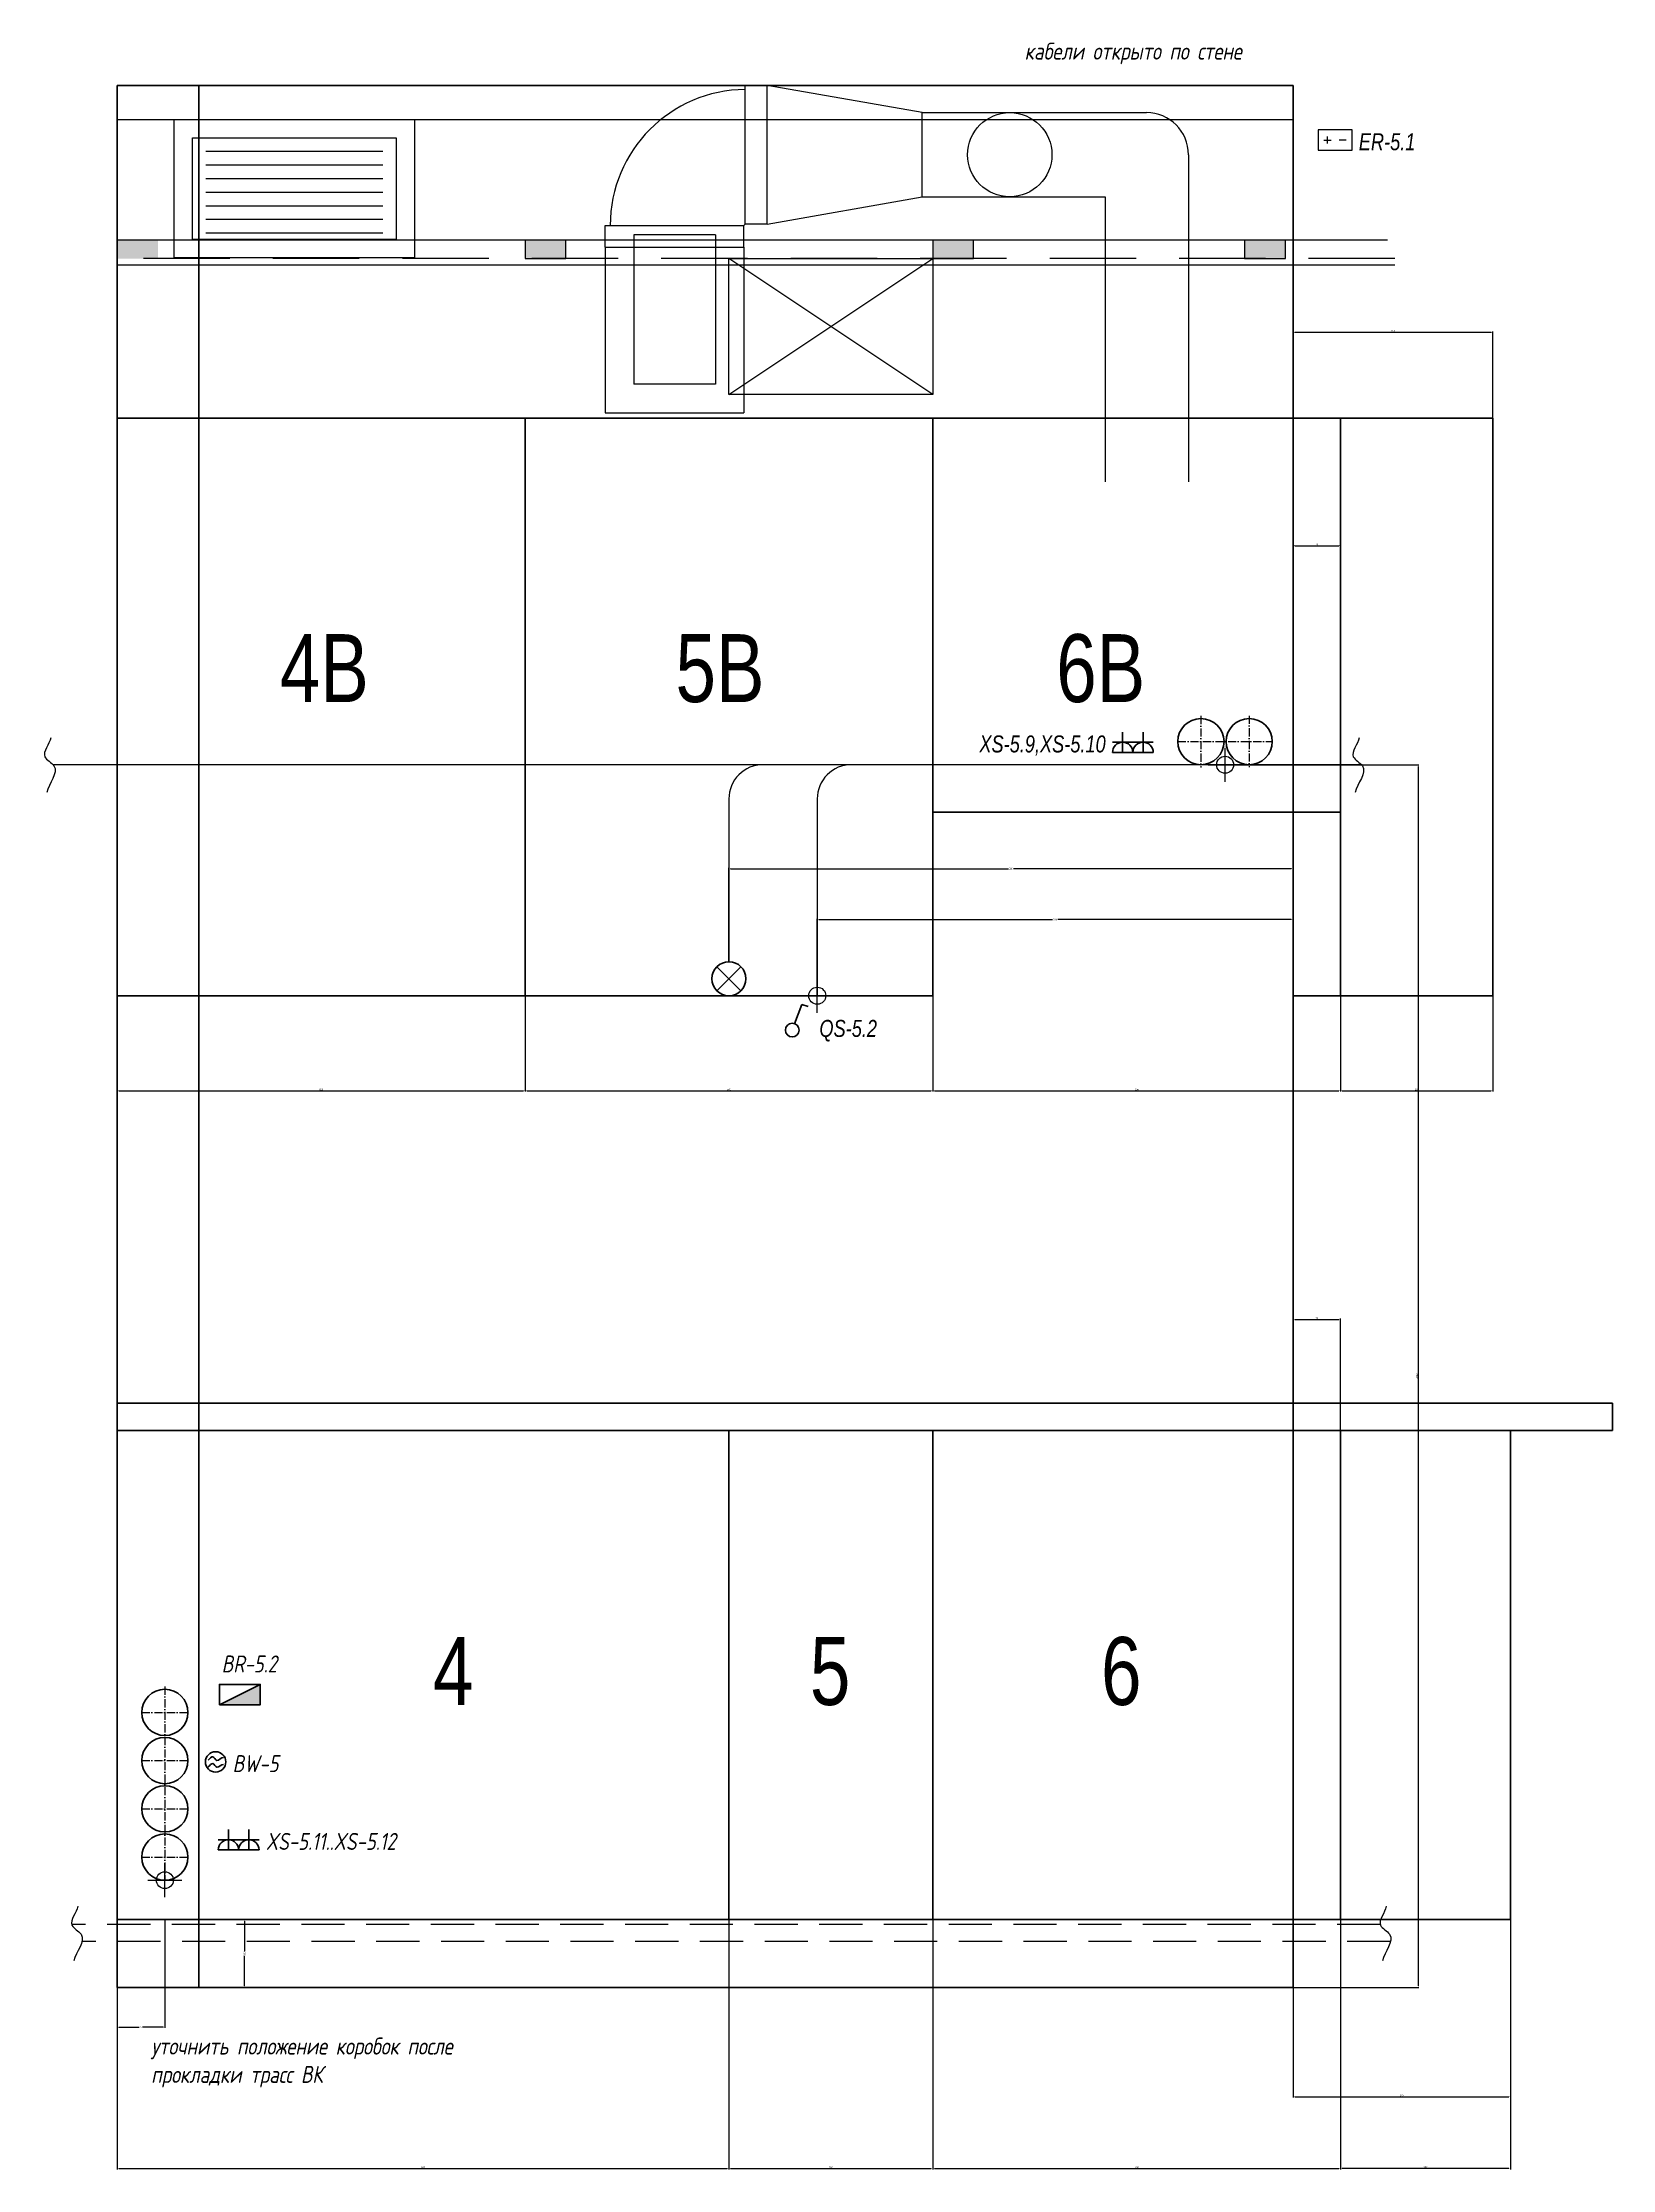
# Model space of a CAD drawing. Header units: millimetres. Extents: x 36689 to 81590, y -49198 to -25401.
# Drawn here: x 50553 to 52863, y -31606 to -28475 of the extents above; entities that cross this region are included whole.
import ezdxf
from ezdxf.enums import TextEntityAlignment as Align

# ---------------------------------------------------------------- set-up
doc = ezdxf.new("R2010")
doc.units = ezdxf.units.MM
doc.header["$PDMODE"] = 34
doc.header["$PDSIZE"] = 25
doc.linetypes.add('ACAD_ISO10W100', pattern=[18.5, 12, -3, 0.5, -3])
doc.linetypes.add('DASHED', pattern=[19.05, 12.7, -6.35])
for name, color, linetype in [('01 Черновое', 7, 'Continuous'), ('02 ОВиК', 7, 'Continuous'), ('02 Розетки', 7, 'Continuous'), ('03 Потолок', 7, 'Continuous'), ('04 Лючки', 7, 'Continuous'), ('04 Освещение', 7, 'Continuous'), ('07 Авт-ка общая', 7, 'Continuous'), ('08 Пож. и техн. сигн.', 7, 'Continuous'), ('11 Привязка размеры', 7, 'Continuous')]:
    doc.layers.add(name, color=color, linetype=linetype)
doc.layers.add('04 Мебель', color=5, linetype='Continuous', true_color=0x0000ff)
doc.styles.add('QCADDimTextStyle', font='txt')
doc.styles.add('textstyle32', font='FreeSerifItalic.ttf', dxfattribs={"width": 0.8})
doc.styles.add('textstyle35', font='FreeSerifItalic.ttf', dxfattribs={"width": 0.8})
doc.styles.add('textstyle37', font='FreeSerifItalic.ttf', dxfattribs={"width": 0.8})
doc.styles.add('textstyle54', font='', dxfattribs={"width": 0.8})
doc.styles.add('textstyle58', font='', dxfattribs={"width": 0.8})
doc.styles.add('textstyle59', font='', dxfattribs={"width": 0.8})
doc.styles.add('textstyle77', font='', dxfattribs={"width": 0.8})
doc.styles.add('textstyle88', font='FreeMono.ttf', dxfattribs={"width": 0.8})
doc.styles.add('textstyle89', font='FreeMono.ttf', dxfattribs={"width": 0.8})
doc.styles.add('textstyle90', font='FreeMono.ttf', dxfattribs={"width": 0.8})
doc.styles.add('textstyle91', font='FreeMono.ttf', dxfattribs={"width": 0.8})
doc.styles.add('textstyle92', font='FreeMono.ttf', dxfattribs={"width": 0.8})
doc.styles.add('textstyle93', font='FreeMono.ttf', dxfattribs={"width": 0.8})
doc.styles.add('textstyle97', font='', dxfattribs={"width": 0.8})
doc.styles.get('textstyle54').set_extended_font_data('ISOCPEUR', italic=True)
doc.styles.get('textstyle58').set_extended_font_data('ISOCPEUR', italic=True)
doc.styles.get('textstyle59').set_extended_font_data('ISOCPEUR', italic=True)
doc.styles.get('textstyle77').set_extended_font_data('ISOCPEUR', italic=True)
doc.styles.get('textstyle97').set_extended_font_data('ISOCPEUR', italic=True)
doc.dimstyles.new('QCADDimStyle', dxfattribs={"dimtxt": 2.5, "dimasz": 2.5, "dimexe": 1.25, "dimexo": 0.625, "dimtad": 1, "dimtoh": 1, "dimdec": 4, "dimzin": 0, "dimdsep": 46, "dimtxsty": 'QCADDimTextStyle', "dimcen": 0.09, "dimadec": 0, "dimazin": 0, "dimtfac": 1, "dimtdec": 4, "dimtofl": 0, "dimtmove": 0, "dimatfit": 3, "dimfxl": 1, "dimtolj": 1, "dimtzin": 0, "dimarcsym": 0})

# ---------------------------------------------------------------- blocks, each defined once
blk = doc.blocks.new('датчик протечки')
at = {"color": 0, "lineweight": -2}
blk.add_circle((0, 0), 1.5, dxfattribs=at)
at = {"color": 0, "lineweight": -2, "start_tangent": (0.745789, 0.666182), "end_tangent": (0.976749, -0.214388)}
for points in [[(-1.08, 0.27), (-0.41, 0.76), (0.2, 0.22), (1.14, 0.64)], [(-1.08, -0.73), (-0.41, -0.24), (0.2, -0.78), (1.14, -0.36)]]:
    blk.add_spline(points, degree=3, dxfattribs=at)
blk = doc.blocks.new('счетчик воды')
at = {"lineweight": -2}
blk.add_hatch(color=0, dxfattribs=at).paths.add_polyline_path([(6, 0), (6, 3), (0, 0)], flags=0)
at = {"color": 0, "lineweight": -2}
blk.add_line((0, 0), (6, 3), dxfattribs=at)
blk.add_lwpolyline([(0, 0), (0, 3), (6, 3), (6, 0)], close=True, dxfattribs=at)
blk = doc.blocks.new('розетка скрытая трехполюсная')
at = {"color": 0, "lineweight": -2}
for p, q in [((-1.5, 1.5), (1.5, 1.5)), ((-1.5, 0), (1.5, 0)), ((0, 0), (0, 3))]:
    blk.add_line(p, q, dxfattribs=at)
blk.add_arc((0, 0), 1.5, 0, 180, dxfattribs=at)
blk = doc.blocks.new('кнопка 1')
at = {"color": 0, "lineweight": -2}
for p, q in [((0.35, 0.94), (1.39, 3.78)), ((1.39, 3.78), (2.34, 3.45))]:
    blk.add_line(p, q, dxfattribs=at)
blk.add_circle((0, 0), 1, dxfattribs=at)
blk = doc.blocks.new('ИП')
at = {"color": 0}
for p, q in [((0.86, 1.5), (1.91, 1.5)), ((1.38, 0.97), (1.38, 2.03)), ((4.14, 1.5), (3.09, 1.5))]:
    blk.add_line(p, q, dxfattribs=at)
blk.add_lwpolyline([(0, 0), (5, 0), (5, 3), (0, 3)], close=True, dxfattribs=at)
blk = doc.blocks.new('*D45')
at = {"layer": '11 Привязка размеры', "color": 0, "lineweight": -2}
for p, q in [((50733.7, -31238.4), (50851.4, -31238.4)), ((50850.2, -31240.9), (50850.2, -31284.8)), ((50850.2, -31335.9), (50850.2, -31292)), ((50733.7, -31338.4), (50851.4, -31338.4))]:
    blk.add_line(p, q, dxfattribs=at)
at = {"layer": '11 Привязка размеры', "color": 0}
for points in [[(50850.6, -31240.9), (50849.8, -31240.9), (50850.2, -31238.4)], [(50849.8, -31335.9), (50850.6, -31335.9), (50850.2, -31338.4)]]:
    blk.add_solid(points, dxfattribs=at)
at = {"layer": 'Defpoints', "color": 0}
for p in [(50733.1, -31238.4), (50733.1, -31338.4), (50850.2, -31338.4)]:
    blk.add_point(p, dxfattribs=at)
at = {"layer": '11 Привязка размеры', "color": 0, "insert": (50850.2, -31288.4), "char_height": 2.5, "attachment_point": 5, "rotation": 90, "style": 'QCADDimTextStyle'}
blk.add_mtext('100', dxfattribs=at)
blk = doc.blocks.new('*D46')
at = {"layer": '11 Привязка размеры', "color": 0, "lineweight": -2}
for p, q in [((50663.1, -31239), (50663.1, -31397.9)), ((50733.1, -31239), (50733.1, -31397.9)), ((50665.6, -31396.6), (50695.5, -31396.6)), ((50730.6, -31396.6), (50700.8, -31396.6))]:
    blk.add_line(p, q, dxfattribs=at)
at = {"layer": '11 Привязка размеры', "color": 0}
for points in [[(50665.6, -31396.2), (50665.6, -31397), (50663.1, -31396.6)], [(50730.6, -31397), (50730.6, -31396.2), (50733.1, -31396.6)]]:
    blk.add_solid(points, dxfattribs=at)
at = {"layer": 'Defpoints', "color": 0}
for p in [(50663.1, -31238.4), (50733.1, -31238.4), (50663.1, -31396.6)]:
    blk.add_point(p, dxfattribs=at)
at = {"layer": '11 Привязка размеры', "color": 0, "insert": (50698.1, -31396.6), "char_height": 2.5, "attachment_point": 5, "style": 'QCADDimTextStyle'}
blk.add_mtext('70', dxfattribs=at)
blk = doc.blocks.new('*D48')
at = {"layer": '11 Привязка размеры', "color": 0, "lineweight": -2}
for p, q in [((52293.7, -29538.4), (52578.3, -29538.4)), ((52577.1, -29540.9), (52577.1, -31335.9)), ((52293.7, -31338.4), (52578.3, -31338.4))]:
    blk.add_line(p, q, dxfattribs=at)
at = {"layer": '11 Привязка размеры', "color": 0}
for points in [[(52577.5, -29540.9), (52576.7, -29540.9), (52577.1, -29538.4)], [(52576.7, -31335.9), (52577.5, -31335.9), (52577.1, -31338.4)]]:
    blk.add_solid(points, dxfattribs=at)
at = {"layer": 'Defpoints', "color": 0}
for p in [(52293.1, -29538.4), (52293.1, -31338.4), (52577.1, -31338.4)]:
    blk.add_point(p, dxfattribs=at)
at = {"layer": '11 Привязка размеры', "color": 0, "insert": (52575.2, -30438.4), "char_height": 2.5, "attachment_point": 5, "rotation": 90, "style": 'QCADDimTextStyle'}
blk.add_mtext('1800', dxfattribs=at)
blk = doc.blocks.new('*D49')
at = {"layer": '11 Привязка размеры', "color": 0, "lineweight": -2}
for p, q in [((51693.1, -29877.8), (51693.1, -29765.1)), ((51695.6, -29766.4), (52039.3, -29766.4)), ((52390.6, -29766.4), (52047, -29766.4)), ((52393.1, -29877.8), (52393.1, -29765.1))]:
    blk.add_line(p, q, dxfattribs=at)
at = {"layer": '11 Привязка размеры', "color": 0}
for points in [[(51695.6, -29765.9), (51695.6, -29766.8), (51693.1, -29766.4)], [(52390.6, -29766.8), (52390.6, -29765.9), (52393.1, -29766.4)]]:
    blk.add_solid(points, dxfattribs=at)
at = {"layer": 'Defpoints', "color": 0}
for p in [(52393.1, -29766.4), (51693.1, -29878.4), (52393.1, -29878.4)]:
    blk.add_point(p, dxfattribs=at)
at = {"layer": '11 Привязка размеры', "color": 0, "insert": (52043.1, -29766.4), "char_height": 2.5, "attachment_point": 5, "style": 'QCADDimTextStyle'}
blk.add_mtext('700', dxfattribs=at)
blk = doc.blocks.new('*D85')
at = {"layer": '11 Привязка размеры', "color": 0, "lineweight": -2}
for p, q in [((50663.1, -31239), (50663.1, -31606.3)), ((51563.1, -31239), (51563.1, -31606.3)), ((50665.6, -31605), (51560.6, -31605))]:
    blk.add_line(p, q, dxfattribs=at)
at = {"layer": '11 Привязка размеры', "color": 0}
for points in [[(50665.6, -31604.6), (50665.6, -31605.4), (50663.1, -31605)], [(51560.6, -31605.4), (51560.6, -31604.6), (51563.1, -31605)]]:
    blk.add_solid(points, dxfattribs=at)
at = {"layer": 'Defpoints', "color": 0}
for p in [(50663.1, -31238.4), (51563.1, -31238.4), (51563.1, -31605)]:
    blk.add_point(p, dxfattribs=at)
at = {"layer": '11 Привязка размеры', "color": 0, "insert": (51113.1, -31603.1), "char_height": 2.5, "attachment_point": 5, "style": 'QCADDimTextStyle'}
blk.add_mtext('900', dxfattribs=at)
blk = doc.blocks.new('*D86')
at = {"layer": '11 Привязка размеры', "color": 0, "lineweight": -2}
for p, q in [((51563.1, -31239), (51563.1, -31606.3)), ((51863.1, -31239), (51863.1, -31606.3)), ((51565.6, -31605), (51860.6, -31605))]:
    blk.add_line(p, q, dxfattribs=at)
at = {"layer": '11 Привязка размеры', "color": 0}
for points in [[(51565.6, -31604.6), (51565.6, -31605.4), (51563.1, -31605)], [(51860.6, -31605.4), (51860.6, -31604.6), (51863.1, -31605)]]:
    blk.add_solid(points, dxfattribs=at)
at = {"layer": 'Defpoints', "color": 0}
for p in [(51563.1, -31238.4), (51863.1, -31238.4), (51863.1, -31605)]:
    blk.add_point(p, dxfattribs=at)
at = {"layer": '11 Привязка размеры', "color": 0, "insert": (51713.1, -31603.1), "char_height": 2.5, "attachment_point": 5, "style": 'QCADDimTextStyle'}
blk.add_mtext('300', dxfattribs=at)
blk = doc.blocks.new('*D87')
at = {"layer": '11 Привязка размеры', "color": 0, "lineweight": -2}
for p, q in [((51863.1, -31239), (51863.1, -31606.3)), ((52463.1, -31239), (52463.1, -31606.3)), ((51865.6, -31605), (52460.6, -31605))]:
    blk.add_line(p, q, dxfattribs=at)
at = {"layer": '11 Привязка размеры', "color": 0}
for points in [[(51865.6, -31604.6), (51865.6, -31605.4), (51863.1, -31605)], [(52460.6, -31605.4), (52460.6, -31604.6), (52463.1, -31605)]]:
    blk.add_solid(points, dxfattribs=at)
at = {"layer": 'Defpoints', "color": 0}
for p in [(51863.1, -31238.4), (52463.1, -31238.4), (52463.1, -31605)]:
    blk.add_point(p, dxfattribs=at)
at = {"layer": '11 Привязка размеры', "color": 0, "insert": (52163.1, -31603.1), "char_height": 2.5, "attachment_point": 5, "style": 'QCADDimTextStyle'}
blk.add_mtext('600', dxfattribs=at)
blk = doc.blocks.new('*D88')
at = {"layer": '11 Привязка размеры', "color": 0, "lineweight": -2}
for p, q in [((52463.1, -31239), (52463.1, -31606.3)), ((52713.1, -31239), (52713.1, -31606.3)), ((52710.6, -31605), (52465.6, -31605))]:
    blk.add_line(p, q, dxfattribs=at)
at = {"layer": '11 Привязка размеры', "color": 0}
for points in [[(52465.6, -31604.6), (52465.6, -31605.4), (52463.1, -31605)], [(52710.6, -31605.4), (52710.6, -31604.6), (52713.1, -31605)]]:
    blk.add_solid(points, dxfattribs=at)
at = {"layer": 'Defpoints', "color": 0}
for p in [(52463.1, -31238.4), (52713.1, -31238.4), (52463.1, -31605)]:
    blk.add_point(p, dxfattribs=at)
at = {"layer": '11 Привязка размеры', "color": 0, "insert": (52588.1, -31603.1), "char_height": 2.5, "attachment_point": 5, "style": 'QCADDimTextStyle'}
blk.add_mtext('250', dxfattribs=at)
blk = doc.blocks.new('*D92')
at = {"layer": '11 Привязка размеры', "color": 0, "lineweight": -2}
for p, q in [((50663.1, -29879), (50663.1, -30019.5)), ((51263.1, -29879), (51263.1, -30019.5)), ((50665.6, -30018.3), (51260.6, -30018.3))]:
    blk.add_line(p, q, dxfattribs=at)
at = {"layer": '11 Привязка размеры', "color": 0}
for points in [[(50665.6, -30017.9), (50665.6, -30018.7), (50663.1, -30018.3)], [(51260.6, -30018.7), (51260.6, -30017.9), (51263.1, -30018.3)]]:
    blk.add_solid(points, dxfattribs=at)
at = {"layer": 'Defpoints', "color": 0}
for p in [(50663.1, -29878.4), (51263.1, -29878.4), (51263.1, -30018.3)]:
    blk.add_point(p, dxfattribs=at)
at = {"layer": '11 Привязка размеры', "color": 0, "insert": (50963.1, -30016.4), "char_height": 2.5, "attachment_point": 5, "style": 'QCADDimTextStyle'}
blk.add_mtext('600', dxfattribs=at)
blk = doc.blocks.new('*D93')
at = {"layer": '11 Привязка размеры', "color": 0, "lineweight": -2}
for p, q in [((51263.1, -29879), (51263.1, -30019.5)), ((51863.1, -29879), (51863.1, -30019.5)), ((51265.6, -30018.3), (51860.6, -30018.3))]:
    blk.add_line(p, q, dxfattribs=at)
at = {"layer": '11 Привязка размеры', "color": 0}
for points in [[(51265.6, -30017.9), (51265.6, -30018.7), (51263.1, -30018.3)], [(51860.6, -30018.7), (51860.6, -30017.9), (51863.1, -30018.3)]]:
    blk.add_solid(points, dxfattribs=at)
at = {"layer": 'Defpoints', "color": 0}
for p in [(51263.1, -29878.4), (51863.1, -29878.4), (51863.1, -30018.3)]:
    blk.add_point(p, dxfattribs=at)
at = {"layer": '11 Привязка размеры', "color": 0, "insert": (51563.1, -30016.4), "char_height": 2.5, "attachment_point": 5, "style": 'QCADDimTextStyle'}
blk.add_mtext('600', dxfattribs=at)
blk = doc.blocks.new('*D94')
at = {"layer": '11 Привязка размеры', "color": 0, "lineweight": -2}
for p, q in [((51863.1, -29879), (51863.1, -30019.5)), ((52463.1, -29879), (52463.1, -30019.5)), ((51865.6, -30018.3), (52460.6, -30018.3))]:
    blk.add_line(p, q, dxfattribs=at)
at = {"layer": '11 Привязка размеры', "color": 0}
for points in [[(51865.6, -30017.9), (51865.6, -30018.7), (51863.1, -30018.3)], [(52460.6, -30018.7), (52460.6, -30017.9), (52463.1, -30018.3)]]:
    blk.add_solid(points, dxfattribs=at)
at = {"layer": 'Defpoints', "color": 0}
for p in [(51863.1, -29878.4), (52463.1, -29878.4), (52463.1, -30018.3)]:
    blk.add_point(p, dxfattribs=at)
at = {"layer": '11 Привязка размеры', "color": 0, "insert": (52163.1, -30016.4), "char_height": 2.5, "attachment_point": 5, "style": 'QCADDimTextStyle'}
blk.add_mtext('600', dxfattribs=at)
blk = doc.blocks.new('*D95')
at = {"layer": '11 Привязка размеры', "color": 0, "lineweight": -2}
for p, q in [((52463.1, -29879), (52463.1, -30019.5)), ((52687.1, -29879), (52687.1, -30019.5)), ((52465.6, -30018.3), (52684.6, -30018.3))]:
    blk.add_line(p, q, dxfattribs=at)
at = {"layer": '11 Привязка размеры', "color": 0}
for points in [[(52465.6, -30017.9), (52465.6, -30018.7), (52463.1, -30018.3)], [(52684.6, -30018.7), (52684.6, -30017.9), (52687.1, -30018.3)]]:
    blk.add_solid(points, dxfattribs=at)
at = {"layer": 'Defpoints', "color": 0}
for p in [(52463.1, -29878.4), (52687.1, -29878.4), (52687.1, -30018.3)]:
    blk.add_point(p, dxfattribs=at)
at = {"layer": '11 Привязка размеры', "color": 0, "insert": (52575.1, -30016.4), "char_height": 2.5, "attachment_point": 5, "style": 'QCADDimTextStyle'}
blk.add_mtext('224', dxfattribs=at)
blk = doc.blocks.new('*D98')
at = {"layer": '11 Привязка размеры', "color": 0, "lineweight": -2}
for p, q in [((52393.1, -31239), (52393.1, -31500.5)), ((52713.1, -31239), (52713.1, -31500.5)), ((52395.6, -31499.2), (52710.6, -31499.2))]:
    blk.add_line(p, q, dxfattribs=at)
at = {"layer": '11 Привязка размеры', "color": 0}
for points in [[(52395.6, -31498.8), (52395.6, -31499.7), (52393.1, -31499.2)], [(52710.6, -31499.7), (52710.6, -31498.8), (52713.1, -31499.2)]]:
    blk.add_solid(points, dxfattribs=at)
at = {"layer": 'Defpoints', "color": 0}
for p in [(52393.1, -31238.4), (52713.1, -31238.4), (52713.1, -31499.2)]:
    blk.add_point(p, dxfattribs=at)
at = {"layer": '11 Привязка размеры', "color": 0, "insert": (52553.1, -31497.4), "char_height": 2.5, "attachment_point": 5, "style": 'QCADDimTextStyle'}
blk.add_mtext('320', dxfattribs=at)
blk = doc.blocks.new('*D101')
at = {"layer": '11 Привязка размеры', "color": 0, "lineweight": -2}
for p, q in [((52393.1, -29027.8), (52393.1, -28900.5)), ((52395.6, -28901.8), (52684.6, -28901.8)), ((52687.1, -29027.8), (52687.1, -28900.5))]:
    blk.add_line(p, q, dxfattribs=at)
at = {"layer": '11 Привязка размеры', "color": 0}
for points in [[(52395.6, -28901.4), (52395.6, -28902.2), (52393.1, -28901.8)], [(52684.6, -28902.2), (52684.6, -28901.4), (52687.1, -28901.8)]]:
    blk.add_solid(points, dxfattribs=at)
at = {"layer": 'Defpoints', "color": 0}
for p in [(52687.1, -28901.8), (52393.1, -29028.4), (52687.1, -29028.4)]:
    blk.add_point(p, dxfattribs=at)
at = {"layer": '11 Привязка размеры', "color": 0, "insert": (52540.1, -28899.9), "char_height": 2.5, "attachment_point": 5, "style": 'QCADDimTextStyle'}
blk.add_mtext('294', dxfattribs=at)
blk = doc.blocks.new('*D106')
at = {"layer": '11 Привязка размеры', "color": 0, "lineweight": -2}
for p, q in [((52393.1, -29029), (52393.1, -29217.1)), ((52463.1, -29029), (52463.1, -29217.1)), ((52395.6, -29215.9), (52460.6, -29215.9))]:
    blk.add_line(p, q, dxfattribs=at)
at = {"layer": '11 Привязка размеры', "color": 0}
for points in [[(52395.6, -29215.4), (52395.6, -29216.3), (52393.1, -29215.9)], [(52460.6, -29216.3), (52460.6, -29215.4), (52463.1, -29215.9)]]:
    blk.add_solid(points, dxfattribs=at)
at = {"layer": 'Defpoints', "color": 0}
for p in [(52393.1, -29028.4), (52463.1, -29028.4), (52463.1, -29215.9)]:
    blk.add_point(p, dxfattribs=at)
at = {"layer": '11 Привязка размеры', "color": 0, "insert": (52428.1, -29214), "char_height": 2.5, "attachment_point": 5, "style": 'QCADDimTextStyle'}
blk.add_mtext('70', dxfattribs=at)
blk = doc.blocks.new('*D108')
at = {"layer": '11 Привязка размеры', "color": 0, "lineweight": -2}
for p, q in [((52393.1, -30477.8), (52393.1, -30353.8)), ((52395.6, -30355), (52460.6, -30355)), ((52463.1, -30517.8), (52463.1, -30353.8))]:
    blk.add_line(p, q, dxfattribs=at)
at = {"layer": '11 Привязка размеры', "color": 0}
for points in [[(52395.6, -30354.6), (52395.6, -30355.5), (52393.1, -30355)], [(52460.6, -30355.5), (52460.6, -30354.6), (52463.1, -30355)]]:
    blk.add_solid(points, dxfattribs=at)
at = {"layer": 'Defpoints', "color": 0}
for p in [(52463.1, -30355), (52393.1, -30478.4), (52463.1, -30518.4)]:
    blk.add_point(p, dxfattribs=at)
at = {"layer": '11 Привязка размеры', "color": 0, "insert": (52428.1, -30353.2), "char_height": 2.5, "attachment_point": 5, "style": 'QCADDimTextStyle'}
blk.add_mtext('70', dxfattribs=at)
blk = doc.blocks.new('*D116')
at = {"layer": '11 Привязка размеры', "color": 0, "lineweight": -2}
for p, q in [((51563.1, -29827.8), (51563.1, -29690.2)), ((51565.6, -29691.4), (51974.3, -29691.4)), ((52390.6, -29691.4), (51982, -29691.4)), ((52393.1, -29877.8), (52393.1, -29690.2))]:
    blk.add_line(p, q, dxfattribs=at)
at = {"layer": '11 Привязка размеры', "color": 0}
for points in [[(51565.6, -29691), (51565.6, -29691.8), (51563.1, -29691.4)], [(52390.6, -29691.8), (52390.6, -29691), (52393.1, -29691.4)]]:
    blk.add_solid(points, dxfattribs=at)
at = {"layer": 'Defpoints', "color": 0}
for p in [(51563.1, -29691.4), (51563.1, -29828.4), (52393.1, -29878.4)]:
    blk.add_point(p, dxfattribs=at)
at = {"layer": '11 Привязка размеры', "color": 0, "insert": (51978.1, -29691.4), "char_height": 2.5, "attachment_point": 5, "style": 'QCADDimTextStyle'}
blk.add_mtext('830', dxfattribs=at)

msp = doc.modelspace()

# ---------------------------------------------------------------- hatches: boundary and pattern name
at = {"layer": '03 Потолок', "lineweight": -2, "true_color": 0x848484}
for points in [[(50723.11174, -28793.379), (50723.11174, -28766.379), (50663.11174, -28766.379), (50663.11174, -28793.379)], [(51323.11174, -28793.379), (51323.11174, -28766.379), (51263.11174, -28766.379), (51263.11174, -28793.379)], [(51923.11174, -28793.379), (51923.11174, -28766.379), (51863.11174, -28766.379), (51863.11174, -28793.379)], [(52381.92797, -28793.379), (52381.92797, -28766.379), (52321.92797, -28766.379), (52321.92797, -28793.379)]]:
    msp.add_hatch(color=252, dxfattribs=at).paths.add_polyline_path(points, flags=0)

# ---------------------------------------------------------------- linework, layer by layer
at = {"layer": '01 Черновое', "lineweight": 40}
for p, q in [((52393.11174, -28538.379), (50663.11174, -28538.379)), ((50663.11174, -28538.379), (50663.11174, -31338.379)), ((50783.11174, -28538.379), (50783.11174, -31338.379)), ((52393.11174, -31338.379), (52393.11174, -28538.379)), ((50663.11174, -31338.379), (52393.11174, -31338.379))]:
    msp.add_line(p, q, dxfattribs=at)
at = {"layer": '01 Черновое'}
for p, q in [((51423.11174, -28758.379), (51423.11174, -28978.379)), ((51543.11174, -28758.379), (51423.11174, -28758.379)), ((51543.11174, -28758.379), (51543.11174, -28978.379)), ((51543.11174, -28978.379), (51423.11174, -28978.379))]:
    msp.add_line(p, q, dxfattribs=at)
at = {"layer": '02 ОВиК', "color": 6, "true_color": 0xff00ff}
for p, q in [((51619.11174, -28538.379), (51587.11174, -28538.379)), ((51587.11174, -28742.379), (51587.11174, -28538.379)), ((51619.11174, -28742.379), (51619.11174, -28538.379)), ((51847.30148, -28578.379), (51619.11174, -28538.379)), ((51847.30148, -28578.379), (52177.30148, -28578.379)), ((51847.30148, -28702.379), (51847.30148, -28578.379)), ((50793.59136, -28635.379), (51053.59136, -28635.379)), ((52239.30148, -28640.379), (52239.30148, -29121.836)), ((50793.59136, -28655.379), (51053.59136, -28655.379)), ((50793.59136, -28675.379), (51053.59136, -28675.379)), ((50793.59136, -28695.379), (51053.59136, -28695.379)), ((51619.11174, -28742.379), (51847.30148, -28702.379)), ((51847.30148, -28702.379), (52116.80148, -28702.379)), ((52116.80148, -28702.379), (52116.80148, -29121.836)), ((50793.59136, -28715.379), (51053.59136, -28715.379)), ((50793.59136, -28735.379), (51053.59136, -28735.379)), ((51585.11174, -28744.379), (51587.11174, -28742.379)), ((51619.11174, -28742.379), (51587.11174, -28742.379)), ((50793.59136, -28755.379), (51053.59136, -28755.379)), ((51381.11174, -28776.379), (51381.11174, -28744.379)), ((51381.11174, -28744.379), (51585.11174, -28744.379)), ((51585.11174, -28776.379), (51585.11174, -28744.379)), ((51381.11174, -28776.379), (51381.11174, -29020.379)), ((51381.11174, -28776.379), (51585.11174, -28776.379)), ((51585.11174, -28776.379), (51585.11174, -29020.379)), ((51381.11174, -29020.379), (51585.11174, -29020.379))]:
    msp.add_line(p, q, dxfattribs=at)
msp.add_lwpolyline([(50746.59136, -28792.379), (50746.59136, -28588.379), (51100.59136, -28588.379), (51100.59136, -28792.379)], close=True, dxfattribs=at)
at = {"layer": '02 ОВиК', "color": 6, "true_color": 0xff00ff, "flags": 128}
msp.add_lwpolyline([(50773.59136, -28765.379), (50773.59136, -28615.379), (51073.59136, -28615.379), (51073.59136, -28765.379)], close=True, dxfattribs=at)
at = {"layer": '02 ОВиК', "color": 6, "true_color": 0xff00ff}
msp.add_circle((51976.30148, -28640.379), 62, dxfattribs=at)
for centre, radius, start, end in [((51588.38841, -28744.379), 200, 90.36574044, 180), ((52177.30148, -28640.379), 62, 0, 90)]:
    msp.add_arc(centre, radius, start, end, dxfattribs=at)
at = {"layer": '02 Розетки', "ltscale": 5}
msp.add_line((52493.89723, -29538.379), (50568.5549, -29538.379), dxfattribs=at)
at = {"layer": '02 Розетки', "linetype": 'DASHED', "ltscale": 5}
for p, q in [((52521.48067, -31245.879), (50596.13834, -31245.879)), ((52536.44257, -31270.879), (50611.10024, -31270.879))]:
    msp.add_line(p, q, dxfattribs=at)
at = {"layer": '02 Розетки', "ltscale": 5, "flags": 128}
for points in [[(51613.11174, -29538.379, 0.4142135624), (51563.11174, -29588.379), (51563.11174, -29828.379)], [(51743.11174, -29538.379, 0.4142135624), (51693.11174, -29588.379), (51693.11174, -29878.379)]]:
    msp.add_lwpolyline(points, format="xyb", dxfattribs=at)
at = {"layer": '02 Розетки', "color": 1, "lineweight": 40, "true_color": 0xff0000}
for centre in [(52257.61174, -29504.379), (52328.61174, -29504.379), (50733.11174, -31075.379), (50733.11174, -31146.379)]:
    msp.add_circle(centre, 34, dxfattribs=at)
at = {"layer": '03 Потолок', "color": 1, "lineweight": -2, "true_color": 0xff0000}
msp.add_line((50663.11174, -28588.379), (52393.11174, -28588.379), dxfattribs=at)
at = {"layer": '03 Потолок', "color": 1, "ltscale": 10, "true_color": 0xff0000}
for p, q in [((52531.92797, -28766.379), (50663.11174, -28766.379)), ((52543.11174, -28802.879), (50663.11174, -28802.879))]:
    msp.add_line(p, q, dxfattribs=at)
at = {"layer": '03 Потолок', "color": 1, "linetype": 'DASHED', "ltscale": 10, "true_color": 0xff0000}
msp.add_line((52543.11174, -28793.379), (50663.11174, -28793.379), dxfattribs=at)
at = {"layer": '03 Потолок', "color": 1, "lineweight": -2, "true_color": 0xff0000}
for points in [[(51323.11174, -28793.379), (51323.11174, -28766.379), (51263.11174, -28766.379), (51263.11174, -28793.379)], [(51923.11174, -28793.379), (51923.11174, -28766.379), (51863.11174, -28766.379), (51863.11174, -28793.379)], [(52381.92797, -28793.379), (52381.92797, -28766.379), (52321.92797, -28766.379), (52321.92797, -28793.379)]]:
    msp.add_lwpolyline(points, close=True, dxfattribs=at)
at = {"layer": '04 Лючки', "color": 2, "lineweight": -2, "true_color": 0xffff00}
for p, q in [((51863.11174, -28993.379), (51563.11174, -28793.379)), ((51563.11174, -28993.379), (51863.11174, -28793.379))]:
    msp.add_line(p, q, dxfattribs=at)
msp.add_lwpolyline([(51863.11174, -28793.379), (51863.11174, -28993.379), (51563.11174, -28993.379), (51563.11174, -28793.379)], close=True, dxfattribs=at)
at = {"layer": '04 Мебель', "lineweight": 40, "flags": 128}
for points in [[(50663.11174, -29878.379), (50663.11174, -29028.379), (51263.11174, -29028.379), (51263.11174, -29878.379)], [(51263.11174, -29028.379), (51863.11174, -29028.379), (51863.11174, -29878.379), (51263.11174, -29878.379)], [(52463.11174, -30518.379), (52713.11113, -30518.379), (52713.11113, -31238.379), (52463.11174, -31238.379)]]:
    msp.add_lwpolyline(points, close=True, dxfattribs=at)
for points in [[(51863.11174, -29028.379), (52463.11174, -29028.379), (52463.11174, -29608.379), (51863.11174, -29608.379), (51863.11174, -29028.379)], [(52463.11174, -29028.379), (52463.11174, -29878.379), (52687.11174, -29878.379), (52687.11174, -29028.379), (52463.11174, -29028.379)], [(52463.11174, -29878.379), (52393.11174, -29878.379), (52393.11174, -29608.379)]]:
    msp.add_lwpolyline(points, dxfattribs=at)
at = {"layer": '04 Мебель', "lineweight": 40}
for points in [[(50663.11174, -30518.379), (50663.11174, -30478.379), (52813.11113, -30478.379), (52863.11113, -30478.379), (52863.11113, -30518.379)], [(51563.11174, -30518.379), (51863.11174, -30518.379), (51863.11174, -31238.379), (51563.11174, -31238.379)], [(51863.11174, -30518.379), (52463.11174, -30518.379), (52463.11174, -31238.379), (51863.11174, -31238.379)]]:
    msp.add_lwpolyline(points, close=True, dxfattribs=at)
msp.add_lwpolyline([(50663.11174, -30518.379), (51563.11174, -30518.379), (51563.11174, -31238.379), (50663.11174, -31238.379), (50663.11174, -30518.379)], dxfattribs=at)
at = {"layer": '04 Освещение', "color": 3, "true_color": 0x00ff00}
for p, q in [((51580.78941, -29871.05667), (51545.43407, -29835.70133)), ((51545.43407, -29871.05667), (51580.78941, -29835.70133))]:
    msp.add_line(p, q, dxfattribs=at)
at = {"layer": '04 Освещение', "color": 3, "lineweight": 40, "true_color": 0x00ff00}
msp.add_circle((51563.11174, -29853.379), 25, dxfattribs=at)
at = {"layer": '07 Авт-ка общая', "color": 4, "lineweight": 40, "true_color": 0x00ffff}
for centre in [(50733.11174, -30933.379), (50733.11174, -31004.379)]:
    msp.add_circle(centre, 34, dxfattribs=at)
at = {"layer": '11 Привязка размеры', "linetype": 'ACAD_ISO10W100'}
for p, q in [((52257.61174, -29466.47533), (52257.61174, -29542.28267)), ((52328.61174, -29466.28229), (52328.61174, -29542.08962)), ((52223.61174, -29504.379), (52362.61174, -29504.379)), ((50733.11174, -30895.47533), (50733.11174, -31180.379)), ((50699.11174, -30933.379), (50767.11174, -30933.379)), ((50699.11174, -31004.379), (50767.11174, -31004.379)), ((50699.11174, -31075.379), (50767.11174, -31075.379)), ((50699.11174, -31146.379), (50767.11174, -31146.379))]:
    msp.add_line(p, q, dxfattribs=at)
at = {"layer": '11 Привязка размеры', "start_tangent": (-0.1586780954, -0.9873303713), "end_tangent": (-0.2131670752, -0.9770157614)}
for points in [[(50565.06299, -29498.79463), (50556.43883, -29526.58358), (50569.85419, -29539.99894), (50559.31355, -29579.28676)], [(52490.40532, -29498.79463), (52481.78116, -29526.58358), (52495.19651, -29539.99894), (52484.65588, -29579.28676)], [(50605.02853, -31218.79463), (50596.40437, -31246.58358), (50609.81973, -31259.99894), (50599.27909, -31299.28676)], [(52530.37086, -31218.79463), (52521.7467, -31246.58358), (52535.16206, -31259.99894), (52524.62142, -31299.28676)]]:
    msp.add_spline(points, degree=3, dxfattribs=at)
at = {"layer": '11 Привязка размеры', "lineweight": -2}
for p in [(52293.11174, -29538.379), (51693.11174, -29878.379), (50733.11174, -31180.379)]:
    msp.add_point(p, dxfattribs=at)

# ---------------------------------------------------------------- block references
at = {"layer": '02 Розетки', "color": 1, "lineweight": 40, "true_color": 0xff0000, "xscale": 10, "yscale": 10, "zscale": 10}
for p in [(52142.42941, -29520.26182), (52172.42941, -29520.26182), (50826.61682, -31135.83723), (50856.61682, -31135.83723)]:
    msp.add_blockref('розетка скрытая трехполюсная', p, dxfattribs=at)
at = {"layer": '04 Освещение', "xscale": 10, "yscale": 10, "zscale": 10}
msp.add_blockref('ИП', (52429.90884, -28633.78352), dxfattribs=at)
at = {"layer": '04 Освещение', "color": 3, "lineweight": 40, "true_color": 0x00ff00, "xscale": 10, "yscale": 10, "zscale": 10}
msp.add_blockref('кнопка 1', (51656.2136, -29929.0125), dxfattribs=at)
at = {"layer": '07 Авт-ка общая', "color": 4, "lineweight": 40, "true_color": 0x00ffff, "xscale": 10, "yscale": 10, "zscale": 10}
for name, p in [('счетчик воды', (50813.48167, -30922.15236)), ('датчик протечки', (50807.79346, -31006.32338))]:
    msp.add_blockref(name, p, dxfattribs=at)

# ---------------------------------------------------------------- texts
at = {"insert": (50712.95369, -31412.1458), "char_height": 25, "width": 466.408982, "attachment_point": 1, "style": 'textstyle59'}
msp.add_mtext('{уточнить положение коробок после прокладки трасс ВК}', dxfattribs=at)
at = {"layer": '02 Розетки', "linetype": 'Continuous', "style": 'textstyle32', "width": 0.8}
msp.add_text('XS-5.9,XS-5.10', height=25, dxfattribs=at).set_placement((52117.42941, -29520.26182), align=Align.RIGHT)
at = {"layer": '02 Розетки', "linetype": 'Continuous', "style": 'textstyle97', "width": 0.8}
msp.add_text('XS-5.11..XS-5.12', height=25, dxfattribs=at).set_placement((50881.61682, -31135.83723))
at = {"layer": '04 Мебель', "lineweight": 40, "width": 0.8}
for s, style, p in [('4В', 'textstyle89', (50902.3057, -29446.13522)), ('5В', 'textstyle92', (51484.49588, -29446.13522)), ('6В', 'textstyle93', (52044.71663, -29446.13522)), ('4', 'textstyle88', (51127.49247, -30922.48165)), ('5', 'textstyle90', (51682.22085, -30922.48165)), ('6', 'textstyle91', (52110.62495, -30922.48165))]:
    msp.add_text(s, height=100, dxfattribs=dict(at, style=style)).set_placement(p)
at = {"layer": '04 Освещение', "linetype": 'Continuous', "width": 0.8}
for s, style, p in [('ER-5.1', 'textstyle35', (52489.90884, -28633.78352)), ('QS-5.2', 'textstyle37', (51696.2136, -29939.0125))]:
    msp.add_text(s, height=25, dxfattribs=dict(at, style=style)).set_placement(p)
at = {"layer": '07 Авт-ка общая', "linetype": 'Continuous', "style": 'textstyle54', "width": 0.8}
msp.add_text('BR-5.2', height=25, dxfattribs=at).set_placement((50897.99199, -30874.56734), align=Align.RIGHT)
at = {"layer": '07 Авт-ка общая', "linetype": 'Continuous', "style": 'textstyle58', "width": 0.8}
msp.add_text('BW-5', height=25, dxfattribs=at).set_placement((50832.79346, -31021.32338))
at = {"layer": '08 Пож. и техн. сигн.', "insert": (51998.13715, -28475.4027), "char_height": 25, "width": 466.408982, "attachment_point": 1, "style": 'textstyle77'}
msp.add_mtext('{кабели открыто по стене}', dxfattribs=at)

# ---------------------------------------------------------------- dimensions: what is measured, and where the dimension line sits
at = {"layer": '11 Привязка размеры'}
for base, p1, p2, picture, middle in [((52687.11174, -28901.795), (52393.11174, -29028.379), (52687.11174, -29028.379), '*D101', (52540.11174, -28899.92)), ((52463.11174, -29215.86283), (52393.11174, -29028.379), (52463.11174, -29028.379), '*D106', (52428.11174, -29213.98783)), ((51263.11174, -30018.2986), (50663.11174, -29878.379), (51263.11174, -29878.379), '*D92', (50963.11174, -30016.4236)), ((51863.11174, -30018.2986), (51263.11174, -29878.379), (51863.11174, -29878.379), '*D93', (51563.11174, -30016.4236)), ((52463.11174, -30018.2986), (51863.11174, -29878.379), (52463.11174, -29878.379), '*D94', (52163.11174, -30016.4236)), ((52687.11174, -30018.2986), (52463.11174, -29878.379), (52687.11174, -29878.379), '*D95', (52575.11174, -30016.4236)), ((52463.11174, -30355.04296), (52393.11174, -30478.379), (52463.11174, -30518.379), '*D108', (52428.11174, -30353.16796)), ((51563.11174, -31605.00225), (50663.11174, -31238.379), (51563.11174, -31238.379), '*D85', (51113.11174, -31603.12725)), ((51863.11174, -31605.00225), (51563.11174, -31238.379), (51863.11174, -31238.379), '*D86', (51713.11174, -31603.12725)), ((52463.11174, -31605.00225), (51863.11174, -31238.379), (52463.11174, -31238.379), '*D87', (52163.11174, -31603.12725)), ((52713.11113, -31499.24801), (52393.11174, -31238.379), (52713.11113, -31238.379), '*D98', (52553.11144, -31497.37301)), ((52463.11174, -31605.00225), (52713.11113, -31238.379), (52463.11174, -31238.379), '*D88', (52588.11144, -31603.12725))]:
    dim = msp.add_linear_dim(base=base, p1=p1, p2=p2, dimstyle='QCADDimStyle', override={"dimtxt": 2.5, "dimasz": 2.5, "dimexe": 1.25, "dimexo": 0.625, "dimgap": 0.625, "dimtad": 1, "dimtih": 0, "dimtoh": 0, "dimdec": 2, "dimzin": 8, "dimdsep": 44, "dimcen": 2.5, "dimclrd": 0, "dimclre": 0, "dimclrt": 0, "dimtdec": 2, "dimtofl": 1, "dimtmove": 2, "dimfxl": 1, "dimfxlon": 0, "dimtolj": 0, "dimtzin": 8}, dxfattribs=at)
    dim.commit()
    dim.dimension.update_dxf_attribs({"geometry": picture, "text_midpoint": middle})
dim = msp.add_linear_dim(base=(52577.09339, -31338.379), p1=(52293.11174, -29538.379), p2=(52293.11174, -31338.379), angle=90, dimstyle='QCADDimStyle', override={"dimtxt": 2.5, "dimasz": 2.5, "dimexe": 1.25, "dimexo": 0.625, "dimgap": 0.625, "dimtad": 1, "dimtih": 0, "dimtoh": 0, "dimdec": 2, "dimzin": 8, "dimdsep": 44, "dimcen": 2.5, "dimclrd": 0, "dimclre": 0, "dimclrt": 0, "dimtdec": 2, "dimtofl": 1, "dimtmove": 2, "dimfxl": 1, "dimfxlon": 0, "dimtolj": 0, "dimtzin": 8}, dxfattribs=at)
dim.commit()
dim.dimension.update_dxf_attribs({"geometry": '*D48', "text_midpoint": (52575.21839, -30438.379)})
for base, p1, p2, picture, middle in [((51563.11174, -29691.42977), (52393.11174, -29878.379), (51563.11174, -29828.379), '*D116', (51978.11174, -29691.42977)), ((52393.11174, -29766.36459), (51693.11174, -29878.379), (52393.11174, -29878.379), '*D49', (52043.11174, -29766.36459)), ((50663.11174, -31396.63323), (50733.11174, -31238.379), (50663.11174, -31238.379), '*D46', (50698.11174, -31396.63323))]:
    dim = msp.add_linear_dim(base=base, p1=p1, p2=p2, dimstyle='QCADDimStyle', override={"dimtxt": 2.5, "dimasz": 2.5, "dimexe": 1.25, "dimexo": 0.625, "dimgap": 0.625, "dimtad": 1, "dimtih": 0, "dimtoh": 0, "dimdec": 2, "dimzin": 8, "dimdsep": 44, "dimcen": 2.5, "dimclrd": 0, "dimclre": 0, "dimclrt": 0, "dimtdec": 2, "dimtofl": 1, "dimtmove": 2, "dimfxl": 1, "dimfxlon": 0, "dimtolj": 0, "dimtzin": 8}, dxfattribs=at)
    dim.commit()
    dim.dimension.update_dxf_attribs({"geometry": picture, "text_midpoint": middle, "dimtype": 160})
dim = msp.add_linear_dim(base=(50850.19385, -31338.379), p1=(50733.11174, -31238.379), p2=(50733.11174, -31338.379), angle=90, dimstyle='QCADDimStyle', override={"dimtxt": 2.5, "dimasz": 2.5, "dimexe": 1.25, "dimexo": 0.625, "dimgap": 0.625, "dimtad": 1, "dimtih": 0, "dimtoh": 0, "dimdec": 2, "dimzin": 8, "dimdsep": 44, "dimcen": 2.5, "dimclrd": 0, "dimclre": 0, "dimclrt": 0, "dimtdec": 2, "dimtofl": 1, "dimtmove": 2, "dimfxl": 1, "dimfxlon": 0, "dimtolj": 0, "dimtzin": 8}, dxfattribs=at)
dim.commit()
dim.dimension.update_dxf_attribs({"geometry": '*D45', "text_midpoint": (50850.19385, -31288.379), "dimtype": 160})

doc.saveas('drawing.dxf')
